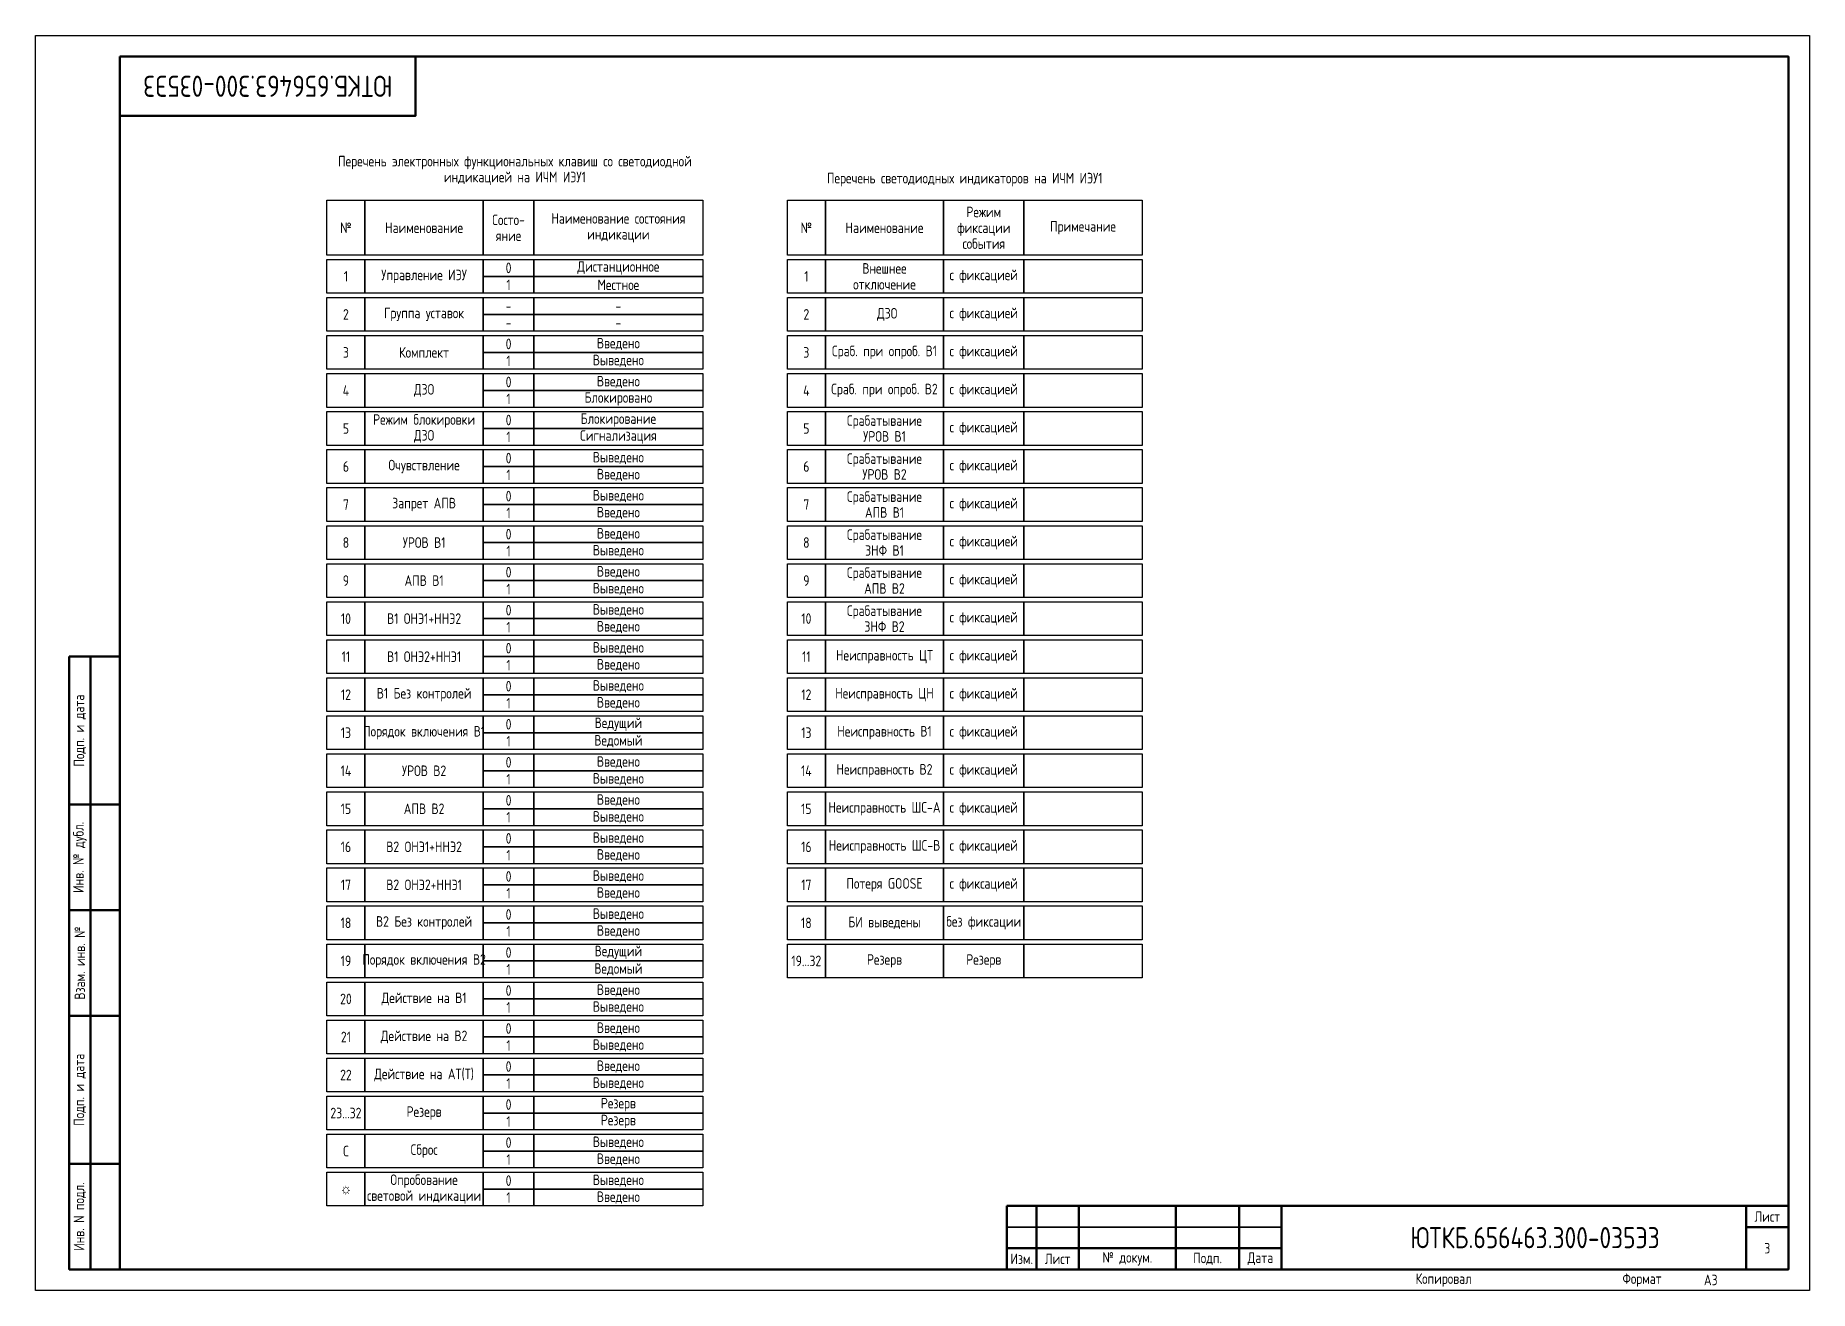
# Model space of a CAD drawing. Header units: millimetres. Extents: x -840 to 1644, y 0 to 561.
# Drawn here: x 630 to 1050, y 0 to 297 of the extents above; entities that cross this region are included whole.
import ezdxf

# ---------------------------------------------------------------- set-up
doc = ezdxf.new("R2010")
doc.units = ezdxf.units.MM
doc.styles.add('Gost_type_A', font='GOST_A.TTF')

msp = doc.modelspace()

# ---------------------------------------------------------------- texts
at = {"insert": (685, 285), "char_height": 5, "width": 70, "attachment_point": 5, "rotation": 180, "style": 'Gost_type_A'}
msp.add_mtext('ЮТКБ.656463.300-035Э3', dxfattribs=at)
at = {"char_height": 2.5, "line_spacing_factor": 0.9, "style": 'Gost_type_A'}
for s, insert, width, attachment_point in [('Перечень электронных функциональных клавиш со светодиодной индикацией на ИЧМ ИЭУ1', (743.5, 261.58), 89, 8), ('Перечень светодиодных индикаторов на ИЧМ ИЭУ1', (850, 261.32), 84, 8), ('Режим\\Pфиксации события', (854.5, 251.5), 19, 5), ('№ ', (703.5, 251.5), 9, 5), ('Наименование ', (722, 251.5), 28, 5), ('Состо- яние', (742, 251.5), 12, 5), ('Наименование состояния индикации', (768, 251.5), 40, 5), ('№ ', (812.5, 251.5), 9, 5), ('Наименование ', (831, 251.5), 28, 5), ('Примечание', (878, 251.5), 28, 5), ('1', (703.5, 240), 9, 5), ('Управление ИЭУ', (722, 240), 28, 5), ('0', (742, 242), 12, 5), ('Дистанционное', (768, 242), 40, 5), ('1', (812.5, 240), 9, 5), ('Внешнее\\Pотключение ', (831, 240), 28, 5), ('с фиксацией', (854.5, 240), 19, 5), ('1', (742, 238), 12, 5), ('Местное', (768, 238), 40, 5), ('2', (703.5, 231), 9, 5), ('Группа уставок', (722, 231), 28, 5), ('2', (812.5, 231), 9, 5), (' ДЗО ', (831, 231), 28, 5), ('с фиксацией', (854.5, 231), 19, 5), ('3', (703.5, 222), 9, 5), ('Комплект', (722, 222), 28, 5), ('0', (742, 224), 12, 5), ('Введено', (768, 224), 40, 5), ('3', (812.5, 222), 9, 5), ('Сраб. при опроб. В1 ', (831, 222), 28, 5), ('с фиксацией', (854.5, 222), 19, 5), ('1', (742, 220), 12, 5), ('Выведено', (768, 220), 40, 5), ('4', (703.5, 213), 9, 5), ('ДЗО', (722, 213), 28, 5), ('0', (742, 215), 12, 5), ('Введено', (768, 215), 40, 5), ('4', (812.5, 213), 9, 5), ('Сраб. при опроб. В2', (831, 213), 28, 5), ('с фиксацией', (854.5, 213), 19, 5), ('1', (742, 211), 12, 5), ('Блокировано', (768, 211), 40, 5), ('Режим блокировки ДЗО', (722, 204), 28, 5), ('0', (742, 206), 12, 5), ('Блокирование', (768, 206), 40, 5), ('Срабатывание \\PУРОВ В1', (831, 204), 28, 5), ('5', (703.5, 204), 9, 5), ('1', (742, 202), 12, 5), ('Сигнализация', (768, 202), 40, 5), ('5', (812.5, 204), 9, 5), ('с фиксацией', (854.5, 204), 19, 5), ('0', (742, 197), 12, 5), ('Выведено', (768, 197), 40, 5), ('Срабатывание \\PУРОВ В2', (831, 195), 28, 5), ('6', (703.5, 195), 9, 5), ('Очувствление', (722, 195), 28, 5), ('1', (742, 193), 12, 5), ('Введено', (768, 193), 40, 5), ('6', (812.5, 195), 9, 5), ('с фиксацией', (854.5, 195), 19, 5), ('0', (742, 188), 12, 5), ('Выведено', (768, 188), 40, 5), ('Срабатывание \\PАПВ В1', (831, 186), 28, 5), ('7', (703.5, 186), 9, 5), ('Запрет АПВ', (722, 186), 28, 5), ('1', (742, 184), 12, 5), ('Введено', (768, 184), 40, 5), ('7', (812.5, 186), 9, 5), ('с фиксацией', (854.5, 186), 19, 5), ('8', (703.5, 177), 9, 5), ('УРОВ В1', (722, 177), 28, 5), ('0', (742, 179), 12, 5), ('Выведено', (768, 175), 40, 5), ('Введено', (768, 179), 40, 5), ('8', (812.5, 177), 9, 5), ('Срабатывание \\PЗНФ В1', (831, 177), 28, 5), ('с фиксацией', (854.5, 177), 19, 5), ('1', (742, 175), 12, 5), ('9', (703.5, 168), 9, 5), ('АПВ В1', (722, 168), 28, 5), ('0', (742, 170), 12, 5), ('Введено', (768, 170), 40, 5), ('9', (812.5, 168), 9, 5), ('Срабатывание \\PАПВ В2', (831, 168), 28, 5), ('с фиксацией', (854.5, 168), 19, 5), ('1', (742, 166), 12, 5), ('Выведено', (768, 166), 40, 5), ('10', (703.5, 159), 9, 5), ('В1 ОНЭ1+ННЭ2', (722, 159), 28, 5), ('0', (742, 161), 12, 5), ('Выведено', (768, 161), 40, 5), ('10', (812.5, 159), 9, 5), ('Срабатывание \\PЗНФ В2', (831, 159), 28, 5), ('с фиксацией', (854.5, 159), 19, 5), ('1', (742, 157), 12, 5), ('Введено', (768, 157), 40, 5), ('11', (703.5, 150), 9, 5), ('В1 ОНЭ2+ННЭ1', (722, 150), 28, 5), ('0', (742, 152), 12, 5), ('Выведено', (768, 152), 40, 5), ('11', (812.5, 150), 9, 5), ('Неисправность ЦТ ', (831, 150), 28, 5), ('с фиксацией', (854.5, 150), 19, 5), ('1', (742, 148), 12, 5), ('Введено', (768, 148), 40, 5), ('0', (742, 143), 12, 5), ('Выведено', (768, 143), 40, 5), ('12', (703.5, 141), 9, 5), ('В1 Без контролей', (722, 141), 28, 5), ('1', (742, 139), 12, 5), ('Введено', (768, 139), 40, 5), ('12', (812.5, 141), 9, 5), ('Неисправность ЦН', (831, 141), 28, 5), ('с фиксацией', (854.5, 141), 19, 5), ('0', (742, 134), 12, 5), ('Ведущий', (768, 134), 40, 5), ('13', (703.5, 132), 9, 5), ('Порядок включения В1', (722, 132), 28, 5), ('1', (742, 130), 12, 5), ('Ведомый', (768, 130), 40, 5), ('13', (812.5, 132), 9, 5), ('Неисправность В1 ', (831, 132), 28, 5), ('с фиксацией', (854.5, 132), 19, 5), ('0', (742, 125), 12, 5), ('Введено', (768, 125), 40, 5), ('14', (703.5, 123), 9, 5), ('УРОВ В2', (722, 123), 28, 5), ('1', (742, 121), 12, 5), ('Выведено', (768, 121), 40, 5), ('14', (812.5, 123), 9, 5), ('Неисправность В2', (831, 123), 28, 5), ('с фиксацией', (854.5, 123), 19, 5), ('15', (703.5, 114), 9, 5), ('АПВ В2', (722, 114), 28, 5), ('0', (742, 116), 12, 5), ('Выведено', (768, 112), 40, 5), ('Введено', (768, 116), 40, 5), ('15', (812.5, 114), 9, 5), ('Неисправность ШС-А ', (831, 114), 28, 5), ('с фиксацией', (854.5, 114), 19, 5), ('1', (742, 112), 12, 5), ('16', (703.5, 105), 9, 5), ('В2 ОНЭ1+ННЭ2', (722, 105), 28, 5), ('0', (742, 107), 12, 5), ('Выведено', (768, 107), 40, 5), ('16', (812.5, 105), 9, 5), ('Неисправность ШС-В ', (831, 105), 28, 5), ('с фиксацией', (854.5, 105), 19, 5), ('1', (742, 103), 12, 5), ('Введено', (768, 103), 40, 5), ('17', (703.5, 96), 9, 5), ('В2 ОНЭ2+ННЭ1', (722, 96), 28, 5), ('0', (742, 98), 12, 5), ('Выведено', (768, 98), 40, 5), ('17', (812.5, 96), 9, 5), ('Потеря GOOSE ', (831, 96), 28, 5), ('с фиксацией', (854.5, 96), 19, 5), ('1', (742, 94), 12, 5), ('Введено', (768, 94), 40, 5), ('18', (703.5, 87), 9, 5), ('В2 Без контролей', (722, 87), 28, 5), ('0', (742, 89), 12, 5), ('Выведено', (768, 89), 40, 5), ('18', (812.5, 87), 9, 5), ('БИ выведены ', (831, 87), 28, 5), ('без фиксации', (854.5, 87), 19, 5), ('1', (742, 85), 12, 5), ('Введено', (768, 85), 40, 5), ('0', (742, 80), 12, 5), ('Ведущий', (768, 80), 40, 5), ('19', (703.5, 78), 9, 5), ('Порядок включения В2', (722, 78), 28, 5), ('1', (742, 76), 12, 5), ('Ведомый', (768, 76), 40, 5), ('19...32', (812.5, 78), 9, 5), ('Резерв', (831, 78), 28, 5), ('Резерв', (854.5, 78), 19, 5), ('0', (742, 71), 12, 5), ('Введено', (768, 71), 40, 5), ('20', (703.5, 69), 9, 5), ('Действие на В1', (722, 69), 28, 5), ('1', (742, 67), 12, 5), ('Выведено', (768, 67), 40, 5), ('0', (742, 62), 12, 5), ('Введено', (768, 62), 40, 5), ('21', (703.5, 60), 9, 5), ('Действие на В2', (722, 60), 28, 5), ('1', (742, 58), 12, 5), ('Выведено', (768, 58), 40, 5), ('22', (703.5, 51), 9, 5), ('Действие на АТ(Т)', (722, 51), 28, 5), ('0', (742, 53), 12, 5), ('Выведено', (768, 49), 40, 5), ('Введено', (768, 53), 40, 5), ('1', (742, 49), 12, 5), ('23...32', (703.5, 42), 9, 5), ('Резерв', (722, 42), 28, 5), ('0', (742, 44), 12, 5), ('Резерв', (768, 44), 40, 5), ('1', (742, 40), 12, 5), ('Резерв', (768, 40), 40, 5), ('C', (703.5, 33), 9, 5), ('Сброс', (722, 33), 28, 5), ('0', (742, 35), 12, 5), ('Выведено', (768, 35), 40, 5), ('1', (742, 31), 12, 5), ('Введено', (768, 31), 40, 5), ('Опробование световой индикации', (722, 24), 28, 5), ('0', (742, 26), 12, 5), ('Выведено', (768, 26), 40, 5), ('☼', (703.5, 24), 9, 5), ('1', (742, 22), 12, 5), ('Введено', (768, 22), 40, 5)]:
    msp.add_mtext(s, dxfattribs=dict(at, insert=insert, width=width, attachment_point=attachment_point))
at = {"color": 30, "true_color": 0xf26722, "char_height": 2.5, "attachment_point": 5, "line_spacing_factor": 0.9, "style": 'Gost_type_A'}
for insert, width in [((742, 233), 12), ((768, 233), 40), ((742, 229), 12), ((768, 229), 40)]:
    msp.add_mtext('-', dxfattribs=dict(at, insert=insert, width=width))
at = {"style": 'Gost_type_A'}
for s, insert, char_height, width, attachment_point in [('ЮТКБ.656463.300-035Э3', (985, 12.5), 5, 120, 5), ('3', (1040, 10), 2.5, 10, 5), ('A3', (1025, 2.5), 2.5, 20, 4)]:
    msp.add_mtext(s, dxfattribs=dict(at, insert=insert, char_height=char_height, width=width, attachment_point=attachment_point))

# ---------------------------------------------------------------- blocks, each defined once
blk = doc.blocks.new('Штамп угловой верхний')
at = {"lineweight": 50}
blk.add_lwpolyline([(0, 0), (70, 0), (70, -14), (0, -14)], close=True, dxfattribs=at)
blk = doc.blocks.new('Формат_А3')
blk.add_lwpolyline([(-420, 297), (0, 297), (0, 0), (-420, 0)], close=True)
at = {"lineweight": 50}
blk.add_lwpolyline([(-400, 292), (-5, 292), (-5, 5), (-400, 5)], close=True, dxfattribs=at)
blk = doc.blocks.new('Штамп левый нижний')
at = {"lineweight": 50}
for points in [[(-12, 145), (-7, 145), (-7, 110), (-12, 110)], [(-7, 145), (0, 145), (0, 110), (-7, 110)], [(-12, 110), (-7, 110), (-7, 85), (-12, 85)], [(-7, 110), (0, 110), (0, 85), (-7, 85)], [(-12, 85), (-7, 85), (-7, 60), (-12, 60)], [(-7, 85), (0, 85), (0, 60), (-7, 60)], [(-12, 60), (-7, 60), (-7, 25), (-12, 25)], [(-7, 60), (0, 60), (0, 25), (-7, 25)], [(-12, 25), (-7, 25), (-7, 0), (-12, 0)], [(-7, 25), (0, 25), (0, 0), (-7, 0)]]:
    blk.add_lwpolyline(points, close=True, dxfattribs=at)
at = {"char_height": 2.5, "attachment_point": 5, "rotation": 90, "style": 'Gost_type_A'}
for s, insert, width in [('Подп. и дата', (-9.5, 127.5), 35), ('Инв. № дубл.', (-9.5, 97.5), 25), ('Взам. инв. №', (-9.5, 72.5), 25), ('Подп. и дата', (-9.5, 42.5), 35), ('Инв. N подл.', (-9.5, 12.5), 25)]:
    blk.add_mtext(s, dxfattribs=dict(at, insert=insert, width=width))
blk = doc.blocks.new('Штамп малый нижний')
at = {"lineweight": 50}
for points in [[(-185, 15), (-178, 15), (-178, 5), (-185, 5)], [(-178, 15), (-168, 15), (-168, 5), (-178, 5)], [(-168, 15), (-145, 15), (-145, 5), (-168, 5)], [(-145, 15), (-130, 15), (-130, 5), (-145, 5)], [(-130, 15), (-120, 15), (-120, 5), (-130, 5)], [(-120, 15), (-10, 15), (-10, 0), (-120, 0)], [(-10, 15), (0, 15), (0, 10), (-10, 10)], [(-10, 10), (0, 10), (0, 0), (-10, 0)], [(-185, 5), (-178, 5), (-178, 0), (-185, 0)], [(-178, 5), (-168, 5), (-168, 0), (-178, 0)], [(-168, 5), (-145, 5), (-145, 0), (-168, 0)], [(-145, 5), (-130, 5), (-130, 0), (-145, 0)], [(-130, 5), (-120, 5), (-120, 0), (-130, 0)]]:
    blk.add_lwpolyline(points, close=True, dxfattribs=at)
for points in [[(-185, 15), (-178, 15), (-178, 10), (-185, 10)], [(-178, 15), (-168, 15), (-168, 10), (-178, 10)], [(-168, 15), (-145, 15), (-145, 10), (-168, 10)], [(-145, 15), (-130, 15), (-130, 10), (-145, 10)], [(-130, 15), (-120, 15), (-120, 10), (-130, 10)], [(-185, 10), (-178, 10), (-178, 5), (-185, 5)], [(-178, 10), (-168, 10), (-168, 5), (-178, 5)], [(-168, 10), (-145, 10), (-145, 5), (-168, 5)], [(-145, 10), (-130, 10), (-130, 5), (-145, 5)], [(-130, 10), (-120, 10), (-120, 5), (-130, 5)]]:
    blk.add_lwpolyline(points, close=True)
at = {"char_height": 2.5, "style": 'Gost_type_A'}
for s, insert, width, attachment_point in [('Лист', (-5, 12.5), 10, 5), ('Изм.', (-181.5, 2.5), 7, 5), ('Лист', (-173, 2.5), 10, 5), ('№ докум.', (-156.5, 2.5), 23, 5), ('Подп.', (-137.5, 2.5), 15, 5), ('Дата', (-125, 2.5), 10, 5), ('Копировал', (-75, -2.53), 13.1202, 6), ('Формат', (-30, -2.53), 13.1202, 6)]:
    blk.add_mtext(s, dxfattribs=dict(at, insert=insert, width=width, attachment_point=attachment_point))

# ---------------------------------------------------------------- linework, layer by layer
for points in [[(699, 258), (708, 258), (708, 245), (699, 245)], [(708, 258), (736, 258), (736, 245), (708, 245)], [(736, 258), (748, 258), (748, 245), (736, 245)], [(748, 258), (788, 258), (788, 245), (748, 245)], [(808, 258), (817, 258), (817, 245), (808, 245)], [(817, 258), (845, 258), (845, 245), (817, 245)], [(845, 258), (864, 258), (864, 245), (845, 245)], [(864, 258), (892, 258), (892, 245), (864, 245)], [(699, 244), (708, 244), (708, 236), (699, 236)], [(708, 244), (736, 244), (736, 236), (708, 236)], [(736, 244), (748, 244), (748, 240), (736, 240)], [(748, 244), (788, 244), (788, 240), (748, 240)], [(808, 244), (817, 244), (817, 236), (808, 236)], [(817, 244), (845, 244), (845, 236), (817, 236)], [(845, 244), (864, 244), (864, 236), (845, 236)], [(864, 244), (892, 244), (892, 236), (864, 236)], [(736, 240), (748, 240), (748, 236), (736, 236)], [(748, 240), (788, 240), (788, 236), (748, 236)], [(699, 235), (708, 235), (708, 227), (699, 227)], [(708, 235), (736, 235), (736, 227), (708, 227)], [(736, 235), (748, 235), (748, 231), (736, 231)], [(736, 231), (748, 231), (748, 227), (736, 227)], [(748, 235), (788, 235), (788, 231), (748, 231)], [(748, 231), (788, 231), (788, 227), (748, 227)], [(808, 235), (817, 235), (817, 227), (808, 227)], [(817, 235), (845, 235), (845, 227), (817, 227)], [(845, 235), (864, 235), (864, 227), (845, 227)], [(864, 235), (892, 235), (892, 227), (864, 227)], [(699, 226), (708, 226), (708, 218), (699, 218)], [(708, 226), (736, 226), (736, 218), (708, 218)], [(736, 226), (748, 226), (748, 222), (736, 222)], [(748, 226), (788, 226), (788, 222), (748, 222)], [(808, 226), (817, 226), (817, 218), (808, 218)], [(817, 226), (845, 226), (845, 218), (817, 218)], [(845, 226), (864, 226), (864, 218), (845, 218)], [(864, 226), (892, 226), (892, 218), (864, 218)], [(736, 222), (748, 222), (748, 218), (736, 218)], [(748, 222), (788, 222), (788, 218), (748, 218)], [(699, 217), (708, 217), (708, 209), (699, 209)], [(708, 217), (736, 217), (736, 209), (708, 209)], [(736, 217), (748, 217), (748, 213), (736, 213)], [(748, 217), (788, 217), (788, 213), (748, 213)], [(808, 217), (817, 217), (817, 209), (808, 209)], [(817, 217), (845, 217), (845, 209), (817, 209)], [(845, 217), (864, 217), (864, 209), (845, 209)], [(864, 217), (892, 217), (892, 209), (864, 209)], [(736, 213), (748, 213), (748, 209), (736, 209)], [(748, 213), (788, 213), (788, 209), (748, 209)], [(699, 208), (708, 208), (708, 200), (699, 200)], [(708, 208), (736, 208), (736, 200), (708, 200)], [(736, 208), (748, 208), (748, 204), (736, 204)], [(748, 208), (788, 208), (788, 204), (748, 204)], [(808, 208), (817, 208), (817, 200), (808, 200)], [(817, 208), (845, 208), (845, 200), (817, 200)], [(845, 208), (864, 208), (864, 200), (845, 200)], [(864, 208), (892, 208), (892, 200), (864, 200)], [(736, 204), (748, 204), (748, 200), (736, 200)], [(748, 204), (788, 204), (788, 200), (748, 200)], [(699, 199), (708, 199), (708, 191), (699, 191)], [(708, 199), (736, 199), (736, 191), (708, 191)], [(736, 199), (748, 199), (748, 195), (736, 195)], [(748, 199), (788, 199), (788, 195), (748, 195)], [(808, 199), (817, 199), (817, 191), (808, 191)], [(817, 199), (845, 199), (845, 191), (817, 191)], [(845, 199), (864, 199), (864, 191), (845, 191)], [(864, 199), (892, 199), (892, 191), (864, 191)], [(736, 195), (748, 195), (748, 191), (736, 191)], [(748, 195), (788, 195), (788, 191), (748, 191)], [(699, 190), (708, 190), (708, 182), (699, 182)], [(708, 190), (736, 190), (736, 182), (708, 182)], [(736, 190), (748, 190), (748, 186), (736, 186)], [(748, 190), (788, 190), (788, 186), (748, 186)], [(808, 190), (817, 190), (817, 182), (808, 182)], [(817, 190), (845, 190), (845, 182), (817, 182)], [(845, 190), (864, 190), (864, 182), (845, 182)], [(864, 190), (892, 190), (892, 182), (864, 182)], [(736, 186), (748, 186), (748, 182), (736, 182)], [(748, 186), (788, 186), (788, 182), (748, 182)], [(699, 181), (708, 181), (708, 173), (699, 173)], [(708, 181), (736, 181), (736, 173), (708, 173)], [(736, 181), (748, 181), (748, 177), (736, 177)], [(748, 181), (788, 181), (788, 177), (748, 177)], [(808, 181), (817, 181), (817, 173), (808, 173)], [(817, 181), (845, 181), (845, 173), (817, 173)], [(845, 181), (864, 181), (864, 173), (845, 173)], [(864, 181), (892, 181), (892, 173), (864, 173)], [(736, 177), (748, 177), (748, 173), (736, 173)], [(748, 177), (788, 177), (788, 173), (748, 173)], [(699, 172), (708, 172), (708, 164), (699, 164)], [(708, 172), (736, 172), (736, 164), (708, 164)], [(736, 172), (748, 172), (748, 168), (736, 168)], [(736, 168), (748, 168), (748, 164), (736, 164)], [(748, 172), (788, 172), (788, 168), (748, 168)], [(748, 168), (788, 168), (788, 164), (748, 164)], [(808, 172), (817, 172), (817, 164), (808, 164)], [(817, 172), (845, 172), (845, 164), (817, 164)], [(845, 172), (864, 172), (864, 164), (845, 164)], [(864, 172), (892, 172), (892, 164), (864, 164)], [(699, 163), (708, 163), (708, 155), (699, 155)], [(708, 163), (736, 163), (736, 155), (708, 155)], [(736, 163), (748, 163), (748, 159), (736, 159)], [(748, 163), (788, 163), (788, 159), (748, 159)], [(808, 163), (817, 163), (817, 155), (808, 155)], [(817, 163), (845, 163), (845, 155), (817, 155)], [(845, 163), (864, 163), (864, 155), (845, 155)], [(864, 163), (892, 163), (892, 155), (864, 155)], [(736, 159), (748, 159), (748, 155), (736, 155)], [(748, 159), (788, 159), (788, 155), (748, 155)], [(699, 154), (708, 154), (708, 146), (699, 146)], [(708, 154), (736, 154), (736, 146), (708, 146)], [(736, 154), (748, 154), (748, 150), (736, 150)], [(748, 154), (788, 154), (788, 150), (748, 150)], [(808, 154), (817, 154), (817, 146), (808, 146)], [(817, 154), (845, 154), (845, 146), (817, 146)], [(845, 154), (864, 154), (864, 146), (845, 146)], [(864, 154), (892, 154), (892, 146), (864, 146)], [(736, 150), (748, 150), (748, 146), (736, 146)], [(748, 150), (788, 150), (788, 146), (748, 146)], [(699, 145), (708, 145), (708, 137), (699, 137)], [(708, 145), (736, 145), (736, 137), (708, 137)], [(736, 145), (748, 145), (748, 141), (736, 141)], [(748, 145), (788, 145), (788, 141), (748, 141)], [(808, 145), (817, 145), (817, 137), (808, 137)], [(817, 145), (845, 145), (845, 137), (817, 137)], [(845, 145), (864, 145), (864, 137), (845, 137)], [(864, 145), (892, 145), (892, 137), (864, 137)], [(736, 141), (748, 141), (748, 137), (736, 137)], [(748, 141), (788, 141), (788, 137), (748, 137)], [(699, 136), (708, 136), (708, 128), (699, 128)], [(708, 136), (736, 136), (736, 128), (708, 128)], [(736, 136), (748, 136), (748, 132), (736, 132)], [(748, 136), (788, 136), (788, 132), (748, 132)], [(808, 136), (817, 136), (817, 128), (808, 128)], [(817, 136), (845, 136), (845, 128), (817, 128)], [(845, 136), (864, 136), (864, 128), (845, 128)], [(864, 136), (892, 136), (892, 128), (864, 128)], [(736, 132), (748, 132), (748, 128), (736, 128)], [(748, 132), (788, 132), (788, 128), (748, 128)], [(699, 127), (708, 127), (708, 119), (699, 119)], [(708, 127), (736, 127), (736, 119), (708, 119)], [(736, 127), (748, 127), (748, 123), (736, 123)], [(748, 127), (788, 127), (788, 123), (748, 123)], [(808, 127), (817, 127), (817, 119), (808, 119)], [(817, 127), (845, 127), (845, 119), (817, 119)], [(845, 127), (864, 127), (864, 119), (845, 119)], [(864, 127), (892, 127), (892, 119), (864, 119)], [(736, 123), (748, 123), (748, 119), (736, 119)], [(748, 123), (788, 123), (788, 119), (748, 119)], [(699, 118), (708, 118), (708, 110), (699, 110)], [(708, 118), (736, 118), (736, 110), (708, 110)], [(736, 118), (748, 118), (748, 114), (736, 114)], [(748, 118), (788, 118), (788, 114), (748, 114)], [(808, 118), (817, 118), (817, 110), (808, 110)], [(817, 118), (845, 118), (845, 110), (817, 110)], [(845, 118), (864, 118), (864, 110), (845, 110)], [(864, 118), (892, 118), (892, 110), (864, 110)], [(736, 114), (748, 114), (748, 110), (736, 110)], [(748, 114), (788, 114), (788, 110), (748, 110)], [(699, 109), (708, 109), (708, 101), (699, 101)], [(708, 109), (736, 109), (736, 101), (708, 101)], [(736, 109), (748, 109), (748, 105), (736, 105)], [(736, 105), (748, 105), (748, 101), (736, 101)], [(748, 109), (788, 109), (788, 105), (748, 105)], [(748, 105), (788, 105), (788, 101), (748, 101)], [(808, 109), (817, 109), (817, 101), (808, 101)], [(817, 109), (845, 109), (845, 101), (817, 101)], [(845, 109), (864, 109), (864, 101), (845, 101)], [(864, 109), (892, 109), (892, 101), (864, 101)], [(699, 100), (708, 100), (708, 92), (699, 92)], [(708, 100), (736, 100), (736, 92), (708, 92)], [(736, 100), (748, 100), (748, 96), (736, 96)], [(748, 100), (788, 100), (788, 96), (748, 96)], [(808, 100), (817, 100), (817, 92), (808, 92)], [(817, 100), (845, 100), (845, 92), (817, 92)], [(845, 100), (864, 100), (864, 92), (845, 92)], [(864, 100), (892, 100), (892, 92), (864, 92)], [(736, 96), (748, 96), (748, 92), (736, 92)], [(748, 96), (788, 96), (788, 92), (748, 92)], [(699, 91), (708, 91), (708, 83), (699, 83)], [(708, 91), (736, 91), (736, 83), (708, 83)], [(736, 91), (748, 91), (748, 87), (736, 87)], [(748, 91), (788, 91), (788, 87), (748, 87)], [(808, 91), (817, 91), (817, 83), (808, 83)], [(817, 91), (845, 91), (845, 83), (817, 83)], [(845, 91), (864, 91), (864, 83), (845, 83)], [(864, 91), (892, 91), (892, 83), (864, 83)], [(736, 87), (748, 87), (748, 83), (736, 83)], [(748, 87), (788, 87), (788, 83), (748, 83)], [(699, 82), (708, 82), (708, 74), (699, 74)], [(708, 82), (736, 82), (736, 74), (708, 74)], [(736, 82), (748, 82), (748, 78), (736, 78)], [(748, 82), (788, 82), (788, 78), (748, 78)], [(808, 82), (817, 82), (817, 74), (808, 74)], [(817, 82), (845, 82), (845, 74), (817, 74)], [(845, 82), (864, 82), (864, 74), (845, 74)], [(864, 82), (892, 82), (892, 74), (864, 74)], [(736, 78), (748, 78), (748, 74), (736, 74)], [(748, 78), (788, 78), (788, 74), (748, 74)], [(699, 73), (708, 73), (708, 65), (699, 65)], [(708, 73), (736, 73), (736, 65), (708, 65)], [(736, 73), (748, 73), (748, 69), (736, 69)], [(748, 73), (788, 73), (788, 69), (748, 69)], [(736, 69), (748, 69), (748, 65), (736, 65)], [(748, 69), (788, 69), (788, 65), (748, 65)], [(699, 64), (708, 64), (708, 56), (699, 56)], [(708, 64), (736, 64), (736, 56), (708, 56)], [(736, 64), (748, 64), (748, 60), (736, 60)], [(748, 64), (788, 64), (788, 60), (748, 60)], [(736, 60), (748, 60), (748, 56), (736, 56)], [(748, 60), (788, 60), (788, 56), (748, 56)], [(699, 55), (708, 55), (708, 47), (699, 47)], [(708, 55), (736, 55), (736, 47), (708, 47)], [(736, 55), (748, 55), (748, 51), (736, 51)], [(748, 55), (788, 55), (788, 51), (748, 51)], [(736, 51), (748, 51), (748, 47), (736, 47)], [(748, 51), (788, 51), (788, 47), (748, 47)], [(699, 46), (708, 46), (708, 38), (699, 38)], [(708, 46), (736, 46), (736, 38), (708, 38)], [(736, 46), (748, 46), (748, 42), (736, 42)], [(748, 46), (788, 46), (788, 42), (748, 42)], [(736, 42), (748, 42), (748, 38), (736, 38)], [(748, 42), (788, 42), (788, 38), (748, 38)], [(699, 37), (708, 37), (708, 29), (699, 29)], [(708, 37), (736, 37), (736, 29), (708, 29)], [(736, 37), (748, 37), (748, 33), (736, 33)], [(748, 37), (788, 37), (788, 33), (748, 33)], [(736, 33), (748, 33), (748, 29), (736, 29)], [(748, 33), (788, 33), (788, 29), (748, 29)], [(699, 28), (708, 28), (708, 20), (699, 20)], [(708, 28), (736, 28), (736, 20), (708, 20)], [(736, 28), (748, 28), (748, 24), (736, 24)], [(748, 28), (788, 28), (788, 24), (748, 24)], [(736, 24), (748, 24), (748, 20), (736, 20)], [(748, 24), (788, 24), (788, 20), (748, 20)]]:
    msp.add_lwpolyline(points, close=True)

# ---------------------------------------------------------------- block references
for name, p in [('Формат_А3', (1050, 0)), ('Штамп угловой верхний', (650, 292)), ('Штамп левый нижний', (650, 5)), ('Штамп малый нижний', (1045, 5))]:
    msp.add_blockref(name, p)

msp.set_redraw_order([(e.dxf.handle, doc.entitydb.next_handle()) for e in msp.query("TEXT MTEXT ATTDEF DIMENSION ARC_DIMENSION")])  # texts and dimensions are drawn at this point

doc.saveas('drawing.dxf')
